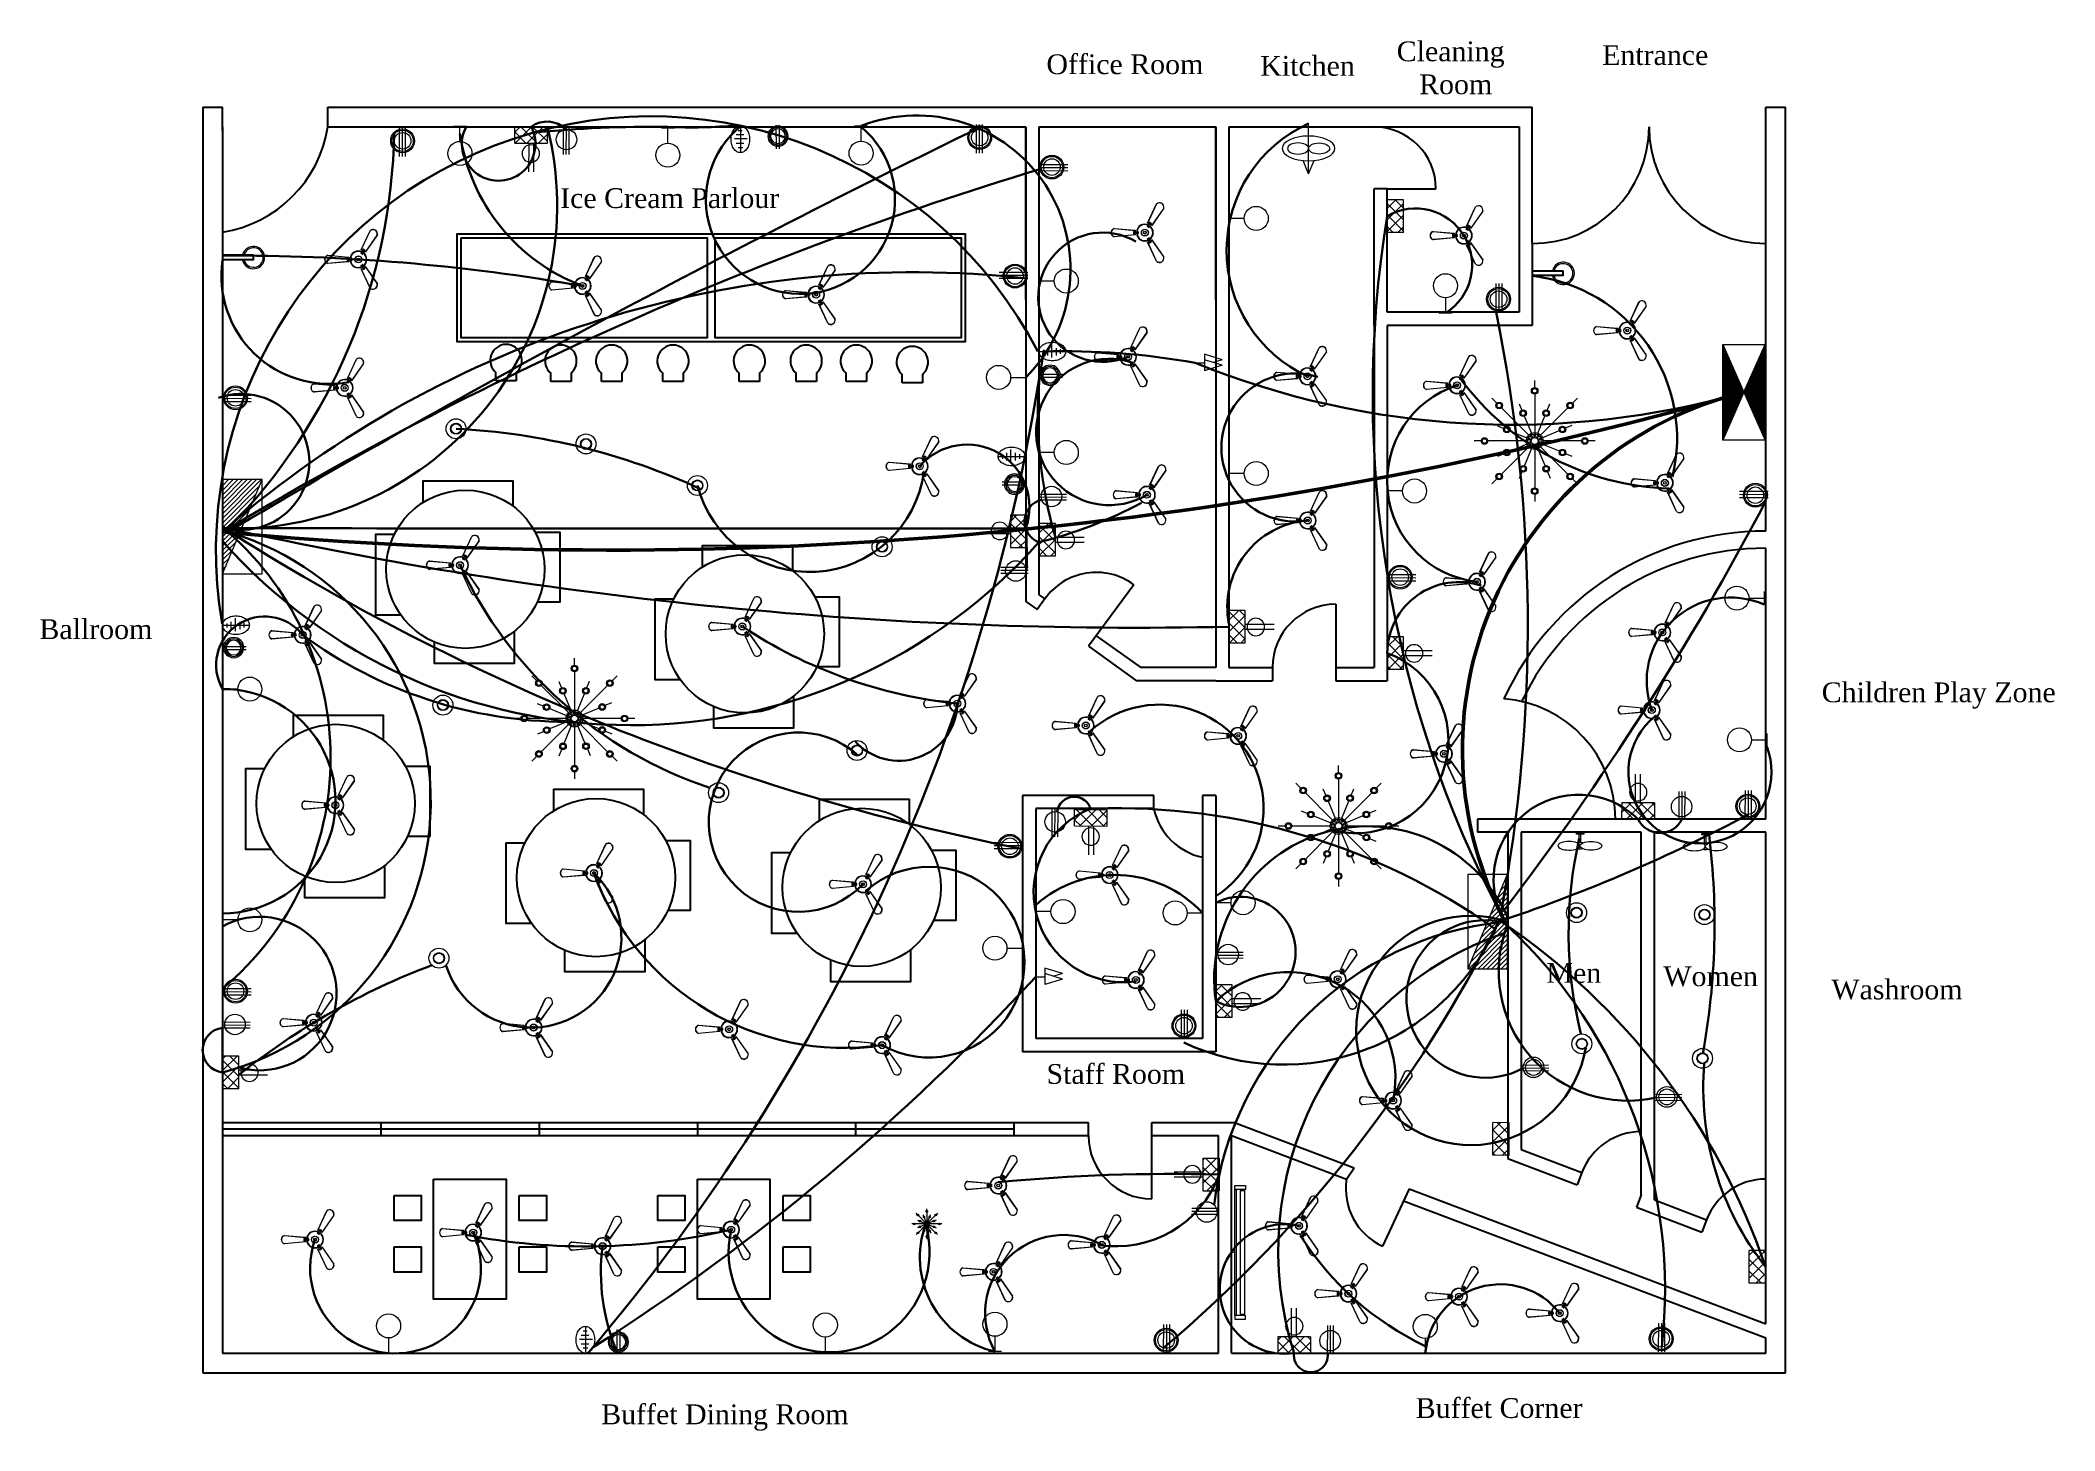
# Model space of a CAD drawing. Header units: inches. Extents: x 79868 to 81395, y -24015 to -22960.
import ezdxf

# ---------------------------------------------------------------- set-up
doc = ezdxf.new("R2010")
doc.units = ezdxf.units.IN
doc.header["$MEASUREMENT"] = 0
for name, color, linetype, lineweight in [('E-AC-Socket-15A', 52, 'Continuous', 18), ('E-CF-Ceiling-Fan', 7, 'Continuous', 18), ('E-CH Light', 104, 'Continuous', 18), ('E-CL-Ceiling-Light', 20, 'Continuous', 18), ('E-fixtur', 2, 'Continuous', 18), ('E-GL-Gate-Light', 134, 'Continuous', 18), ('E-IS-Intercome-Socket', 201, 'Continuous', 18), ('E-MDB', 1, 'Continuous', 15), ('E-PS-Socket-5A', 32, 'Continuous', 18), ('E-QB-Socket-20A', 40, 'Continuous', 18), ('E-QS-Socket-15A', 30, 'Continuous', 18), ('E-SB-Switch-Board', 5, 'Continuous', 18), ('E-Sub-Distrubtion board', 242, 'Continuous', 18), ('E-Tv-Socket', 13, 'Continuous', 18), ('E-WALL-LIGHT', 4, 'Continuous', 18), ('E-WF-Wall-Bracket-Fan', 212, 'Continuous', 18), ('E-WTL-Wall-Tube-Light', 6, 'Continuous', 18), ('LIGHTING', 7, 'Continuous', 18)]:
    doc.layers.add(name, color=color, linetype=linetype, lineweight=lineweight)
doc.styles.get("Standard").update_dxf_attribs({"font": 'times.ttf', "height": 10})

msp = doc.modelspace()

# ---------------------------------------------------------------- texts
at = {"char_height": 15, "attachment_point": 1}
for s, insert, width in [('   Cleaning     \\P      Room', (80879.21653879542, -22961.18283511374), 147.007570295602), (' Entrance', (81046.27928316331, -22964.01006678515), 147.007570295602), ('   Office Room', (80613.66089495066, -22970.9739430922), 147.007570295602), ('  Kitchen', (80781.39370843222, -22972.21674508662), 147.007570295602), ('Ice Cream Parlour', (80262, -23072.5), 256), ('Ballroom', (79867.17513433607, -23399.41743724935), 256), ('Children Play Zone\\P      ', (81218.40442325702, -23447.33029462876), 239.4183844235667), ('   Men\\P      ', (80992.73561496864, -23660.15635719912), 239.4183844235667), (' Women\\P      ', (81092.69788711297, -23662.68746900024), 239.4183844235667), ('Washroom\\P      ', (81225.7696449641, -23672.70501361338), 239.4183844235667), ('Staff Room', (80630.66955252468, -23736.77913753752), 144.5), ('   Buffet Corner\\P      ', (80893.64419710098, -23990.17297639492), 239.4183844235667), ('   Buffet Dining Room', (80276.11757033631, -23994.91916503411), 219.279853250475)]:
    msp.add_mtext(s, dxfattribs=dict(at, insert=insert, width=width))

# ---------------------------------------------------------------- blocks, each defined once
blk = doc.blocks.new('Slidingdoor')
for p, q in [((80069, -24182), (80189, -24182)), ((80069, -24182), (80069, -24192)), ((80189, -24182), (80189, -24192)), ((80069, -24192), (80189, -24192))]:
    blk.add_line(p, q)
blk = doc.blocks.new('TableChair')
for points in [[(80061.5, -23447.2456898382), (80061.5, -23431), (80129.5, -23431), (80129.5, -23450)], [(80044.64332874988, -23532.82851811889), (80044.64332874988, -23532.82851811889), (80025.5, -23532.82851811889), (80025.5, -23471.5), (80039.66924670785, -23471.5)], [(80146.47234335195, -23469.8232216213), (80165, -23469.8232216213), (80165, -23523), (80148.04356057318, -23523)], [(80130.5, -23545.23346271448), (80130.5, -23569.5), (80070, -23569.5), (80070, -23553.20643078483)]]:
    blk.add_lwpolyline(points)
blk.add_circle((80093.5, -23498), 60)
blk = doc.blocks.new('chaironly')
for p, q in [((80213.31778720403, -23218.50000000002), (80213.31778720403, -23212.21865535517)), ((80228.7296289494, -23212.1789343774), (80228.7296289494, -23218.5)), ((80228.7296289494, -23218.5), (80213.31778720403, -23218.50000000002))]:
    blk.add_line(p, q)
blk.add_arc((80221, -23203), 12, 310.100907546229, 230.1944289077326)
blk = doc.blocks.new('FAN56')
at = {"layer": 'LIGHTING'}
for p, q in [((2.286910040556904, 7.875516936403756), (9.722878331766424, 23.86980796933017)), ((2.400375237442859, 7.841678600188743), (9.819241948906893, 23.79918523156289)), ((15.70107802545317, 20.4033055894422), (5.590905257355189, 5.999625234334189)), ((15.81042091901418, 20.35516361787882), (5.676942714582765, 5.918280659492893)), ((-25.53329925077878, 3.514644351451352), (-7.963852755138305, 1.95723627691109)), ((-25.52031997436052, 3.395879642122281), (-7.991280494797138, 1.842053365854326)), ((-9.130757718496625, 0.384250961396674), (-8.82638058913426, 0.5599831789693326)), ((-8.179889565359645, 0.5857740585738611), (-8.915741314535808, 0.9709827400288304)), ((-8.423081646052651, -0.212282264010355), (-8.59881386362531, 0.09209486535200995)), ((-6.652082809419881, 0.585774058573179), (-5.882354885104178, 0.9402773566855558)), ((-6.372799851329091, -0.09585735604900947), (-6.54853206890175, 0.2085197733133555)), ((-6.022846787494473, 0.3785212770019371), (-5.718469658132108, 0.5542534945741409)), ((2.818746189105696, 6.053759730323463), (2.126873365057236, 5.564407442919901)), ((2.545472850796159, 5.55136517675669), (2.545472850796159, 5.1999007416116)), ((3.103385020187034, 5.566935242509089), (3.454849455332351, 5.566935242509089)), ((3.339232435504073, 5.02667768257038), (3.339232435504073, 4.67521324742529)), ((3.582649567074895, 7.37687919304085), (3.616974937765463, 8.206749841973306)), ((3.833336620312821, 5.467985671748465), (3.755481520045123, 4.624130086233208)), ((4.027698989620603, 7.40074381563727), (4.37916342476592, 7.40074381563727)), ((4.077119591039263, 8.195060619218566), (4.077119591039263, 7.843596184073476)), ((4.59723999828293, 6.791105134465852), (5.298766376769436, 7.235767101943793)), ((4.898149953246957, 7.71534265932064), (4.898149953246957, 7.363878224175323)), ((-7.96385275513876, -1.957236276910635), (-25.53329925077924, -3.514644351450215)), ((-7.991280494797593, -1.842053365853872), (-25.52031997435824, -3.395879642122509)), ((-9.135690477316075, -0.566641169502418), (-8.83131334795371, -0.3909089519302142)), ((-8.179889565359645, -0.5857740585763622), (-8.915741314535353, -0.9709827400304221)), ((-6.652082809419881, -0.5857740585759075), (-5.882354885104178, -0.9402773566882843)), ((-6.08035969415414, -0.571238434945144), (-5.77598256479132, -0.3955062173729402)), ((2.818746189106605, -6.053759730322554), (2.126873365059055, -5.564407442918991)), ((9.72287833176415, -23.86980796933062), (2.286910040555085, -7.875516936404665)), ((2.68361435198949, -5.405198959572772), (2.379237222627125, -5.229466742000341)), ((9.819241948906893, -23.79918523156516), (2.40037523744104, -7.84167860018897)), ((3.269414831141603, -5.471077886460762), (3.093682613568944, -5.775455015823127)), ((3.534886843357071, -4.980126741812001), (3.230509713994707, -4.804394524239569)), ((3.582649567076714, -7.376879193040168), (3.616974937765917, -8.206749841973306)), ((3.833336620314185, -5.467985671747783), (3.755481520046942, -4.624130086231844)), ((4.232607765249668, -8.099593620717997), (3.928230635886848, -7.923861403145338)), ((4.395382656431593, -7.188461551627142), (4.219650438858935, -7.492838680989507)), ((4.597239998284749, -6.79110513446517), (5.29876637676989, -7.235767101943338)), ((5.058570886277266, -7.628419449716603), (4.754193756913992, -7.452687232144172)), ((5.590905257354734, -5.999625234335326), (15.7010780254509, -20.40330558944106)), ((5.676942714581855, -5.918280659493803), (15.81042091901281, -20.35516361787995))]:
    blk.add_line(p, q, dxfattribs=at)
for centre, radius in [((-8.978569153815897, 0.4721170701834581), 0.1757322175726226), ((-8.510947754839435, -0.06009369932917252), 0.1757322175726226), ((-6.46066596011633, 0.05633120863285512), 0.1757322175726226), ((-5.870658222813745, 0.4663873857884937), 0.1757322175726226), ((0, 0), 2.913441179177215), ((0, 0), 2.796286367462133), ((0, 0), 1.156074395005776), ((0, 0), 1.038919583290694), ((2.545472850796159, 5.375632959184259), 0.1757322175726226), ((3.279117237759692, 5.566935242509089), 0.1757322175726226), ((3.339232435504073, 4.850945464997722), 0.1757322175726226), ((4.077119591039263, 8.019328401646135), 0.1757322175726226), ((4.203431207193262, 7.40074381563727), 0.1757322175726226), ((4.898149953246957, 7.539610441747982), 0.1757322175726226), ((-8.983501912635802, -0.4787750607160888), 0.1757322175726226), ((-5.928171129473412, -0.4833723261588148), 0.1757322175726226), ((2.531425787309217, -5.317332850787352), 0.1757322175726226), ((3.181548722355728, -5.623266451142399), 0.1757322175726226), ((3.382698278676344, -4.892260633026126), 0.1757322175726226), ((4.080419200568485, -8.011727511932122), 0.1757322175726226), ((4.307516547645719, -7.34065011630878), 0.1757322175726226), ((4.906382321596084, -7.540553340930956), 0.1757322175726226)]:
    blk.add_circle(centre, radius, dxfattribs=at)
for centre, radius, start, end in [((12.21743013302284, 21.16120972831641), 3.68229454557542, 347.3556972874167, 132.6443027125783), ((12.21743013307105, 21.16120972840031), 3.565139733860432, 347.7259704662304, 132.2740295338121), ((-24.43486026604342, 4.547473508864641e-13), 3.682294545575131, 107.3556972874202, 252.6443027125725), ((-24.43486026614028, 2.273736754432321e-13), 3.56513973386013, 107.7259704662307, 252.274029533807), ((-4.547473508864641e-13, -2.273736754432321e-13), 9.372384937206617, 175.5055034689353, 184.4944965310772), ((-9.051577229905433, 0.7114997617416066), 0.2928870292877043, 62.36853593211242, 175.5055034689698), ((-4.547473508864641e-13, -2.273736754432321e-13), 8.2008368200558, 166.1923573198762, 175.9039562418567), ((-7.41598618738999, 2.994488252593555), 2.526945278264775, 252.4040150250503, 287.5959849749356), ((0, 0), 7.029288702904982, 64.03396698490842, 175.9199886475078), ((0, 0), 6.677824267759679, 65.03241349550466, 174.9675865045085), ((-5.759833547863309, 0.6742485352299354), 0.2928870292877043, 353.3233184986162, 114.7287472918888), ((-4.547473508864641e-13, -2.273736754432321e-13), 5.506276150608861, 173.3233184986464, 186.676681501364), ((2.296000413957245, 5.325286441634717), 0.2928870292877043, 125.2712527081929, 246.6766815014033), ((0, 0), 5.506276150608861, 53.32331849864637, 66.67668150136403), ((0, 0), 8.2008368200558, 64.09604375815742, 73.8076426801169), ((1.246658556624425, 7.843484589937134), 2.382136561433578, 311.2959510530642, 348.7040489469505), ((3.463833133905155, 4.651037906404554), 0.2928870292877043, 233.3233184986163, 354.7287472918887), ((3.909611746496466, 8.194645706286565), 0.2928870292877043, 64.49449653110493, 177.6314640679801), ((6.301295991775078, 4.925188306097198), 2.526945278264775, 132.4040150250503, 167.5959849749355), ((0, 0), 6.677824267759679, 305.0324134955004, 54.9675865045111), ((0, 0), 7.029288702904982, 304.0339669849027, 55.91998864751029), ((0, 0), 9.372384937206617, 55.50550346893525, 64.49449653107712), ((0, 0), 8.2008368200558, 46.19235731987623, 55.90395624185671), ((5.141965483407603, 7.483145944543821), 0.2928870292877043, 302.3685359321124, 55.50550346896984), ((-9.051577229905888, -0.7114997617436529), 0.2928870292877043, 184.4944965311049, 297.6314640679801), ((-7.41598618738999, -2.842104315086544), 2.382136561433578, 71.29595105306419, 108.7040489469505), ((-4.547473508864641e-13, -2.273736754432321e-13), 8.2008368200558, 184.0960437581574, 193.8076426801169), ((0, 0), 7.029288702904982, 184.0339669849117, 295.9199886475069), ((0, 0), 6.677824267759679, 185.0324134955085, 294.9675865045061), ((-5.759833547863764, -0.6742485352310723), 0.2928870292877043, 245.2712527081929, 6.676681501403333), ((2.296000413957699, -5.325286441635171), 0.2928870292877043, 113.3233184986162, 234.7287472918888), ((-4.547473508864641e-13, -6.821210263296962e-13), 5.506276150608861, 293.3233184986464, 306.676681501364), ((-4.547473508864641e-13, -6.821210263296962e-13), 8.2008368200558, 286.1923573198762, 295.9039562418567), ((1.114690195614912, -7.919676558691435), 2.526945278264775, 12.40401502505025, 47.59598497493553), ((3.463833133906064, -4.651037906404781), 0.2928870292877043, 5.271252708192963, 126.6766815014034), ((3.909611746497376, -8.194645706286337), 0.2928870292877043, 182.3685359321123, 295.5055034689698), ((6.169327630764656, -5.001380274851272), 2.382136561433578, 191.2959510530642, 228.7040489469506), ((-4.547473508864641e-13, -6.821210263296962e-13), 9.372384937206617, 295.5055034689352, 304.4944965310771), ((-4.547473508864641e-13, -6.821210263296962e-13), 8.2008368200558, 304.0960437581574, 313.8076426801169), ((5.141965483409422, -7.483145944543821), 0.2928870292877043, 304.494496531105, 57.63146406798008), ((12.21743013302103, -21.16120972831709), 3.68229454557518, 227.3556972874152, 12.64430271257494), ((12.21743013306923, -21.16120972840122), 3.565139733860116, 227.7259704662254, 12.2740295338069)]:
    blk.add_arc(centre, radius, start, end, dxfattribs=at)
blk = doc.blocks.new('WALL-LIGHT')
for p, q in [((-0.06185455624995484, 0.2594251691934915), (0.06185455625001168, 0.2594251691934915)), ((0, 0.1143000000000001), (0, 0.2594251691934915))]:
    blk.add_line(p, q)
blk.add_circle((0, 0), 0.1143)
blk = doc.blocks.new('*X9')
at = {"color": 0}
for p, q in [((10768.9905911793, 16968.54929523236), (10779.18445247256, 16978.74315652561)), ((10770.75835813227, 16968.54929523236), (10782.22349351904, 16980.01443061913)), ((10772.52612508523, 16968.54929523236), (10785.26253456552, 16981.28570471264)), ((10774.2938920382, 16968.54929523236), (10788.301575612, 16982.55697880615)), ((10776.06165899117, 16968.54929523236), (10790.67375511737, 16983.16139135856)), ((10777.82942594413, 16968.54929523236), (10790.67375511737, 16981.39362440559)), ((10779.5971928971, 16968.54929523236), (10790.67375511737, 16979.62585745263)), ((10758.3839894615, 16968.54929523236), (10760.95020619367, 16971.11551196453)), ((10760.15175641447, 16968.54929523236), (10763.98924724015, 16972.38678605804)), ((10761.91952336744, 16968.54929523236), (10767.02828828663, 16973.65806015156)), ((10763.6872903204, 16968.54929523236), (10770.06732933311, 16974.92933424507)), ((10765.45505727337, 16968.54929523236), (10773.1063703796, 16976.20060833858)), ((10767.22282422634, 16968.54929523236), (10776.14541142608, 16977.4718824321)), ((10781.36495985007, 16968.54929523236), (10790.67375511737, 16977.85809049966)), ((10783.13272680303, 16968.54929523236), (10790.67375511737, 16976.09032354669)), ((10784.900493756, 16968.54929523236), (10790.67375511737, 16974.32255659372)), ((10786.66826070897, 16968.54929523236), (10790.67375511737, 16972.55478964076)), ((10788.43602766193, 16968.54929523236), (10790.67375511737, 16970.78702268779)), ((10754.84845555557, 16968.54929523236), (10754.87212410071, 16968.5729637775)), ((10756.61622250854, 16968.54929523236), (10757.91116514719, 16969.84423787101)), ((10790.2037946149, 16968.54929523236), (10790.67375511737, 16969.01925573483))]:
    blk.add_line(p, q, dxfattribs=at)
blk = doc.blocks.new('SDB')
for p, q in [((-1.818989403545856e-12, -7.500000000003638), (17.92910589847634, 0)), ((-1.818989403545856e-12, -7.500000000003638), (0, 0)), ((0, 0), (17.92910589847634, 0)), ((17.92910589847634, 0), (17.92910589847634, -7.500000000003638)), ((-1.818989403545856e-12, -7.500000000003638), (17.92910589847634, -7.500000000003638))]:
    blk.add_line(p, q)
at = {"xscale": 0.5, "yscale": 0.5, "zscale": 0.5}
blk.add_blockref('*X9', (-5377.407771660207, -8491.774647616183), dxfattribs=at)
blk = doc.blocks.new('P')
h = blk.add_hatch()
h.set_pattern_fill('ANSI31', color=256, style=0)
h.set_pattern_definition([(45, (5262.177754858856, 6617.845063998232), (-0.08838834764831843, 0.08838834764831845), [])])
h.paths.add_polyline_path([(-3.050318912498369, -22.92982337579178), (9.678208766201351, -17.32709363422964), (-15.77884659119445, -17.32709363422964)])
h = blk.add_hatch()
h.set_pattern_fill('ANSI31', color=256, style=0)
h.set_pattern_definition([(315, (5262.177754858856, -6663.704710749816), (-0.08838834764831843, -0.08838834764831845), [])])
h.paths.add_polyline_path([(-3.050318912498369, -22.92982337579178), (9.678208766201351, -28.53255311735393), (-15.77884659119445, -28.53255311735393)])
for p, q in [((-3.050318912498369, -22.92982337579178), (-15.77884659119445, -17.32709363422964)), ((-15.77884659119445, -17.32709363422964), (9.678208766201351, -17.32709363422964)), ((-15.77884659119445, -28.53255311735393), (-15.77884659119445, -17.32709363422964)), ((-3.050318912498369, -22.92982337579178), (9.678208766201351, -17.32709363422964)), ((9.678208766201351, -17.32709363422964), (9.678208766201351, -28.53255311735393)), ((-15.77884659119445, -28.53255311735393), (-3.050318912498369, -22.92982337579178)), ((-3.050318912498369, -22.92982337579178), (9.678208766201351, -28.53255311735393)), ((9.678208766201351, -28.53255311735393), (-15.77884659119445, -28.53255311735393))]:
    blk.add_line(p, q)
blk = doc.blocks.new('CH')
at = {"layer": 'E-fixtur', "color": 118}
for p, q in [((-0.1537670566411009, 0.1537670566408167), (-0.1771972657690668, 0.1771972657689957)), ((0, 0.2174594569477506), (0, 0.2505947764663574)), ((0, 0.1986648487127241), (0, 0.0348048300645587)), ((0.1771972657689957, 0.1771972657689957), (0.1537670566410299, 0.1537670566408167)), ((-0.02461073135734182, 0.02461073135677339), (-0.1404772617088668, 0.1404772617081562)), ((-0.06494399756867608, 0.1539210782723899), (-0.05212563122327651, 0.1235407992113835)), ((-0.04506737441872133, 0.1068123171521052), (-0.01353016586840283, 0.03206728562588523)), ((0.01310772308386277, 0.03224226715630607), (0.0434333122932884, 0.1068368968024913)), ((0.1404772617080141, 0.1404772617081562), (0.02461073135727077, 0.02461073135677339)), ((0.0504981495645751, 0.1242149241872426), (0.06291629713629732, 0.154760979291666)), ((-0.2174594569481059, 0), (-0.2505947764661443, 0)), ((-0.03480483006477186, 0), (-0.1986648487134346, 0)), ((-0.154760979291737, 0.06291629713629732), (-0.1242149241874557, 0.05049814956407772)), ((-0.1068368968027755, 0.04343331229321734), (-0.03224226715659029, 0.01310772308386277)), ((0.1075473702138652, 0.04537751572456727), (0.03206728562567207, 0.01353016586833178)), ((0.1986648487133635, 0), (0.03480483006470081, 0)), ((0.153921078272603, 0.06494399756761027), (0.1235407992114546, 0.05212563122356073)), ((0.2505947764660732, 0), (0.2174594569480348, 0)), ((-0.1233370802663103, -0.05203967598717441), (-0.1539210782730294, -0.0649439975681787)), ((-0.02461073135734182, -0.02461073135691549), (-0.1404772617088668, -0.1404772617084404)), ((-0.03206728562574312, -0.0135301658687581), (-0.1060207576437477, -0.04473339131848775)), ((-0.04343664786361501, -0.1068451016112704), (-0.01310772308386277, -0.03224226715644818)), ((0, -0.03480483006498503), (0, -0.1986648487128662)), ((0.01353016586833178, -0.03206728562588523), (0.04507198010408331, -0.1068232328978524)), ((0.1404772617080141, -0.1404772617084404), (0.02461073135727077, -0.02461073135691549)), ((0.03224226715651923, -0.01310772308428909), (0.1079300247505444, -0.04387771089497505)), ((0.1242149241868873, -0.05049814956407772), (0.154760979291666, -0.06291629713643943)), ((-0.1537670566411009, -0.153767056641243), (-0.1771972657690668, -0.1771972657695642)), ((-0.06291629713636837, -0.1547609792919502), (-0.05050061098920366, -0.1242209787791637)), ((0.05212563122320546, -0.1235407992118098), (0.06494399756775238, -0.1539210782726741)), ((0.1771972657689957, -0.1771972657695642), (0.1537670566410299, -0.153767056641243)), ((0, -0.2174594569477506), (0, -0.2505947764663574))]:
    blk.add_line(p, q, dxfattribs=at)
at = {"layer": 'E-fixtur', "color": 1}
for centre, radius in [((0, 0.2080621528305926), 0.01376292911806172), ((0, 0.2080621528305926), 0.009397304117482025), ((-0.1471221591742022, 0.1471221591746996), 0.01376292911806172), ((-0.1471221591742022, 0.1471221591746996), 0.009397304117482025), ((-0.04794818638870879, 0.1151230632132183), 0.01376292911805603), ((-0.04794818638870879, 0.1151230632132183), 0.009397304117476326), ((0.04749981092743383, 0.1153087864105373), 0.01376292911805603), ((0.04749981092743383, 0.1153087864105373), 0.009397304117476326), ((0.1471221591741312, 0.1471221591746996), 0.01376292911806172), ((0.1471221591741312, 0.1471221591746996), 0.009397304117482025), ((-0.2080621528302373, 0), 0.01376292911806172), ((-0.2080621528302373, 0), 0.009397304117482025), ((-0.1153087864104663, 0.04749981092771804), 0.01376292911805603), ((-0.1153087864104663, 0.04749981092771804), 0.009397304117476326), ((0, 0), 0.03480483006474824), ((0, 0), 0.03480483006474824), ((0, 0), 0.02923605725438851), ((0, 0), 0.01392193202589929), ((0.1151230632135736, 0.04794818638899301), 0.01376292911805603), ((0.1151230632135736, 0.04794818638899301), 0.009397304117476326), ((0.2080621528301663, 0), 0.01376292911806172), ((0.2080621528301663, 0), 0.009397304117482025), ((-0.1151230632135736, -0.04794818638913512), 0.01376292911805603), ((-0.1151230632135736, -0.04794818638913512), 0.009397304117476326), ((0.1153087864103952, -0.04749981092800226), 0.01376292911805603), ((0.1153087864103952, -0.04749981092800226), 0.009397304117476326), ((-0.1471221591742022, -0.1471221591745575), 0.01376292911806172), ((-0.1471221591742022, -0.1471221591745575), 0.009397304117482025), ((-0.04749981092750488, -0.1153087864105373), 0.01376292911805603), ((-0.04749981092750488, -0.1153087864105373), 0.009397304117476326), ((0.04794818638863774, -0.1151230632136446), 0.01376292911805603), ((0.04794818638863774, -0.1151230632136446), 0.009397304117476326), ((0.1471221591741312, -0.1471221591745575), 0.01376292911806172), ((0.1471221591741312, -0.1471221591745575), 0.009397304117482025), ((0, -0.2080621528305926), 0.01376292911806172), ((0, -0.2080621528305926), 0.009397304117482025)]:
    blk.add_circle(centre, radius, dxfattribs=at)
at = {"layer": 'E-fixtur', "color": 5}
for centre, radius, start, end in [((-0.0239622551170271, 0.008113398435511954), 0.003951721185746384, 166.5219312739056, 239.9760771269371), ((-0.024154807559853, 0.007520782952639138), 0.003951721185600662, 84.02392287782268, 157.4780687310109), ((-0.02423747671237209, 0.007109764310229139), 0.002956846950752719, 234.8558115878039, 279.1614353479509), ((-0.02241635432234546, -0.007140539716203875), 0.01141135255984856, 70.10517663083417, 96.79592174268944), ((-0.02378754517010861, 0.008494511210841438), 0.002956846950882777, 44.83856465965959, 89.14418842000009), ((-0.01393810765883075, 0.01895282045992985), 0.01141135256084509, 227.2040782506169, 253.8948233622477), ((-0.01461693566703559, 0.02064853738588113), 0.003951721185751491, 130.5219312680836, 203.9760771210148), ((-0.0163685952043835, 0.007525313149869817), 0.004491516298396506, 241.1893284485536, 314.1417121373354), ((-0.01542951595226327, 0.01999835151764273), 0.00295684695109999, 198.855811586947, 243.1614353469046), ((-0.01512104450675622, 0.0202822808755343), 0.003951721185450307, 48.02392287452982, 121.4780687277692), ((-0.01766573978279951, 0.003533112634954705), 0.004491516298242516, 9.858287865220472, 82.81067155419103), ((-0.0223323155373123, 0.00739918449966126), 0.01141135256133573, 34.10517663670663, 60.79592174845014), ((-0.008819203605980874, 0.01570932508755618), 0.004491516297673706, 205.1893284459174, 278.1417121343615), ((-0.01425157988222736, 0.02085417216761698), 0.002956846950945679, 8.838564656764492, 53.14418841723065), ((-0.0001359776102560772, 0.02352576797136408), 0.0114113525608005, 191.2040782583175, 217.8948233700187), ((-0.01221517220095336, 0.0132420094804786), 0.004491516298100463, 333.8582878569728, 46.81067154583752), ((-0.0007280045284829839, 0.02524824816376281), 0.002956846950608556, 162.8558115868255, 207.1614353472876), ((0.0003115563968236756, 0.02529663687255379), 0.003951721185914264, 94.52193126978956, 167.9760771228782), ((-0.01371809126453627, 0.0191126717263046), 0.01141135256078896, 358.1051766413452, 24.79592175302374), ((0.002098824016698586, 0.01789290878249972), 0.004491516298072674, 169.1893284435146, 242.1417121319922), ((-0.0003115563970368385, 0.02529663687283801), 0.003951721185752195, 12.02392287503734, 85.47806872750529), ((-0.00209882401676964, 0.01789290878249972), 0.004491516298061139, 297.8582878680078, 10.81067155648539), ((0.01371809126446522, 0.0191126717263046), 0.01141135256078779, 155.2040782469763, 181.8948233586548), ((0.0007280045282698211, 0.02524824816333648), 0.002956846950551473, 332.8385646598788, 17.14418842068055), ((0.01221517220088231, 0.0132420094804786), 0.004491516298091671, 133.1893284541625, 206.1417121430272), ((0.00881920360590982, 0.01570932508755618), 0.004491516297652643, 261.8582878656385, 334.8106715540826), ((0.0001359776099008059, 0.0235257679700851), 0.0114113525602202, 322.1051766361111, 348.795921747692), ((0.01425157988151682, 0.02085417216761698), 0.002956846950941077, 126.8558115827693, 171.1614353432355), ((0.01512104450590357, 0.02028228087567641), 0.003951721185308754, 58.52193127212266, 131.9760771254702), ((0.02233231553709913, 0.007399184500229694), 0.01141135256090735, 119.2040782538383, 145.894823365497), ((0.01766573978272845, 0.003533112634954705), 0.004491516298235051, 97.18932844580895, 170.1417121347795), ((0.01636859520431244, 0.007525313149869817), 0.004491516298360303, 225.8582878626646, 298.8106715514464), ((0.01542951595176589, 0.0199983515170743), 0.002956846950642749, 296.838564661007, 341.1441884219735), ((0.01393810765861758, 0.01895282045921931), 0.01141135256018086, 286.1051766393726, 312.7959217511044), ((0.01461693566625399, 0.02064853738573902), 0.003951721185739777, 336.0239228797916, 49.47806873309938), ((0.0224163543222744, -0.007140539716203875), 0.01141135255986128, 83.20407825731056, 109.8948233691658), ((0.02378754516968229, 0.00849451121069933), 0.002956846950947208, 90.85581157884357, 135.1614353392557), ((0.02415480755963983, 0.007520782952497029), 0.003951721185794571, 22.52193127037021, 95.97607712360836), ((0.02423747671230103, 0.007109764310229139), 0.002956846950727585, 260.8385646520491, 305.1441884121961), ((0.02396225511695604, 0.008113398435511954), 0.003951721185722685, 300.02392287306, 13.47806872609437), ((-0.02396225511709815, -0.008113398436080388), 0.003951721185668785, 120.0239228725989, 193.478068725819), ((-0.02415480755992405, -0.007520782953065464), 0.003951721185547995, 202.5219312703702, 275.9760771230967), ((-0.02423747671208787, -0.007109764310655464), 0.002956846950776329, 80.83856465672993, 125.1441884171752), ((-0.02241635432156386, 0.007140539715635441), 0.01141135255976871, 263.2040782534299, 289.8948233653527), ((-0.02378754517032178, -0.008494511210983546), 0.002956846950951521, 270.8558115843581, 315.1614353450589), ((-0.01393810765961234, -0.01895282046021407), 0.01141135256046654, 106.1051766341383, 132.7959217458405), ((-0.01461693566703559, -0.02064853738616534), 0.003951721185763245, 156.0239228789851, 229.4780687319164), ((-0.01636859520409928, -0.007525313150296142), 0.004491516298304253, 45.85828786701506, 118.8106715559184), ((-0.01542951595226327, -0.01999835151792695), 0.002956846951079845, 116.8385646530954, 161.144188413053), ((-0.01512104450675622, -0.02028228087581851), 0.003951721185437418, 238.5219312722308, 311.9760771254702), ((-0.01766573978294161, -0.003533112635238922), 0.004491516298371332, 277.1893284477499, 350.1417121365911), ((-0.0223323155373123, -0.007399184499945477), 0.01141135256134301, 299.2040782515499, 325.8948233632934), ((-0.008819203605980874, -0.0157093250878404), 0.004491516297652643, 81.85828786563856, 154.8106715543634), ((-0.01425157988244052, -0.02085417216775909), 0.002956846951148954, 306.8558115853333, 351.1614353460832), ((-0.0001359776107534572, -0.02352576797164829), 0.01141135256038744, 142.1051766287005, 168.7959217406267), ((-0.01221517220095336, -0.01324200948076282), 0.004491516298112725, 313.1893284539781, 26.14171214302722), ((-0.0007280045280566583, -0.02524824816390492), 0.002956846951045672, 152.8385646532834, 197.1441884142311), ((0.0003115563968236756, -0.02529663687312222), 0.003951721185895244, 192.0239228766224, 265.4780687302105), ((-0.01371809126503365, -0.0191126717263046), 0.01141135256125242, 335.2040782473143, 1.894823359169635), ((0.002098824016414369, -0.01789290878264183), 0.004491516297773025, 117.858287865825, 190.8106715546485), ((-0.002098824016485423, -0.01789290878264183), 0.004491516297751122, 349.1893284453515, 62.1417121341746), ((-0.0003115563970368385, -0.02529663687326433), 0.003951721185755204, 274.5219312724947, 347.9760771254955), ((0.0137180912649626, -0.0191126717263046), 0.01141135256125683, 178.1051766408304, 204.7959217526857), ((0.0007280045279145497, -0.0252482481636207), 0.002956846950982521, 342.8558115785091, 27.16143533954831), ((0.01221517220088231, -0.01324200948076282), 0.004491516298100463, 153.8582878569728, 226.8106715460218), ((0.00881920360590982, -0.0157093250878404), 0.004491516297661416, 25.18932844563657, 98.14171213436146), ((0.0001359776103981858, -0.02352576797036932), 0.01141135255979469, 11.20407825336372, 37.89482336488683), ((0.01425157988180104, -0.02085417216775909), 0.0029568469511562, 188.8385646539167, 233.1441884146667), ((0.01512104450590357, -0.02028228087596062), 0.003951721185287185, 228.0239228745295, 301.4780687278774), ((0.02233231553709913, -0.007399184500513911), 0.01141135256089094, 214.105176634503, 240.7959217461613), ((0.01636859520402822, -0.007525313150296142), 0.004491516298358552, 61.18932844408155, 134.141712132985), ((0.01766573978294161, -0.003533112635238922), 0.004491516298393439, 189.8582878634089, 262.8106715522501), ((0.01542951595176589, -0.01999835151735851), 0.002956846950640072, 18.8558115780265, 63.16143533899268), ((0.01393810765947023, -0.01895282045950353), 0.0114113525597928, 47.20407825261481, 73.89482336424138), ((0.01461693566625399, -0.02064853738616534), 0.003951721185757867, 310.5219312669006, 23.97607712020845), ((0.02241635432156386, 0.007140539715635441), 0.01141135255976536, 250.1051766346473, 276.79592174657), ((0.02378754516989545, -0.008494511210841438), 0.002956846951026226, 224.8385646560321, 269.1441884166679), ((0.02415480755971089, -0.007520782952781246), 0.003951721185733579, 264.0239228755013, 337.4780687282476), ((0.02423747671201681, -0.007109764310655464), 0.002956846950791247, 54.85581158282483, 99.16143534327007), ((0.0239622551170271, -0.008113398436080388), 0.003951721185683491, 346.521931274181, 59.9760771274011)]:
    blk.add_arc(centre, radius, start, end, dxfattribs=at)
blk = doc.blocks.new('A$C28630CE7')
at = {"ltscale": 2}
for p, q in [((8.084907108241168e-07, 1.327746663975859), (8.084907108241168e-07, 5.195781936746243)), ((8.084907108241168e-07, 5.195781936746243), (1.336770745276624, 5.195781936746243)), ((1.336770745276624, 1.327746663975859), (8.084907108241168e-07, 1.327746663975859)), ((1.336770745276624, 5.195781936746243), (1.336770745276624, 1.327746663975859)), ((1.731536526875232, 4.595097482642359), (1.336770745276567, 4.595097482642132)), ((1.731536526875232, 3.611565656855873), (1.336770745276567, 3.611565656855873)), ((1.336770745276624, 1.327746663975859), (1.336770745276624, 1.795295141381075)), ((1.336770745276624, 1.795295141381075), (46.6632308717048, 1.795295141381075)), ((46.6632308717048, 1.327746663975859), (1.336770745276624, 1.327746663975859)), ((1.731536526875232, 3.402955531401631), (1.731536526875175, 4.813458373545473)), ((1.731536526875175, 4.813458373545473), (46.2684650901063, 4.8134583735457)), ((46.26846509010619, 3.402955531401403), (1.731536526875232, 3.402955531401631)), ((46.26846509010619, 3.402955531401631), (46.26846509010625, 4.813458373545473)), ((46.26846509010619, 4.595097482642359), (46.66323087170485, 4.595097482642132)), ((46.26846509010619, 3.611565656855873), (46.66323087170485, 3.611565656855873)), ((48.00000080849071, 5.195781936746243), (46.6632308717048, 5.195781936746243)), ((46.6632308717048, 5.195781936746243), (46.6632308717048, 1.327746663975859)), ((46.6632308717048, 1.795295141381075), (46.6632308717048, 1.327746663975859)), ((46.6632308717048, 1.327746663975859), (48.00000080849071, 1.327746663975859)), ((48.00000080849071, 1.327746663975859), (48.00000080849071, 5.195781936746243))]:
    blk.add_line(p, q, dxfattribs=at)
blk.add_line((24.00000080849071, 1.327746663975859), (24.00000080849071, 0))
blk = doc.blocks.new('A$C44EE3311')
for p, q in [((19.79009480017703, 93.97967676029657), (439.2844607918378, 513.1950981012487)), ((64.46316663919424, 49.27687959681498), (483.9575326309277, 468.4923009376216)), ((109.1362384782115, 4.574082433216972), (528.630604469945, 423.7895037741691))]:
    blk.add_line(p, q)
for radius in [246.1940028951607, 221.1940028951607, 171.1940028951607]:
    blk.add_circle((246.1940094207093, 246.1939587899833), radius)
blk = doc.blocks.new('E-TV')
at = {"layer": 'E-Tv-Socket'}
for p, q in [((-26.47281329275029, 12.96683734412454), (-0.7831745761877755, 12.96683734412454)), ((-22.00136981131709, 15.19860923167016), (-22.00136981131709, 11.29300398670421)), ((-18.09379115760839, 16.87243370556916), (-18.09379115760839, 9.619179512807932)), ((-14.18622467082241, 18.5462670629895), (-14.18622467082241, 6.271521681489503)), ((-9.720427447683505, 16.87243370556916), (-9.720427447683505, 9.619179512807932)), ((-5.812848793974808, 15.19860923167016), (-5.812848793974808, 10.73506545658074))]:
    blk.add_line(p, q, dxfattribs=at)
for centre, radius, start, end in [((-14.97200844540657, 8.1444241876452), 13.55989575289461, 106.0598625288453, 124.7991143163904), ((-13.62799393446949, 3.475703956584766), 18.41822093772088, 90, 106.0598625288453), ((-13.62799393446949, 3.475703956579309), 18.41822093772773, 73.94013747115473, 90), ((-12.28397942353149, 8.144424187640652), 13.55989575289951, 55.20088568360957, 73.94013747115473), ((-20.15920284112508, 12.96683734412454), 6.313610451622899, 149.2052747708069, 179.9999999999739), ((-20.15920284113054, 12.96683734412454), 6.313610451622389, 180, 210.7947252291931), ((-17.02556850785186, 11.0992073568641), 9.961583300207346, 124.7991143163904, 149.2052747708069), ((-17.02556850785186, 14.83446733138499), 9.961583300206547, 210.7947252291931, 235.2008856836095), ((-14.97200844541203, 17.7892505006057), 13.55989575289192, 235.2008856836095, 253.9401374711547), ((-13.62799393446949, 22.45797073166432), 18.41822093772014, 253.9401374711547, 270), ((-13.62799393446949, 22.45797073166432), 18.41822093772014, 270, 286.0598625288453), ((-12.28397942352149, 17.7892505006057), 13.5598957528919, 286.0598625288453, 304.7991143163904), ((-10.23041936108621, 11.09920735686683), 9.96158330020583, 30.79472522919312, 55.20088568360957), ((-10.23041936108621, 14.83446733138317), 9.961583300206215, 304.7991143163904, 329.2052747708069), ((-7.096785027807528, 12.96683734412454), 6.313610451622389, 0, 30.79472522919312), ((-7.096785027807528, 12.96683734412454), 6.313610451620915, 329.2052747708069, 0)]:
    blk.add_arc(centre, radius, start, end, dxfattribs=at)
blk = doc.blocks.new('A$C46D62743')
for p, q in [((16.89412203727989, 65.23120867850957), (315.8035046612786, 367.72402363742)), ((57.41032186493976, 25.19497747608693), (356.3197044889239, 327.6877924351138))]:
    blk.add_line(p, q)
for radius in [182.5455861076643, 157.5455861076643, 132.5455861076643]:
    blk.add_circle((182.545520191954, 182.545573185489), radius)
blk = doc.blocks.new('A$C35A322F8')
for p, q in [((-6.749422755092382e-05, 212.5606740958465), (223.4058247817593, 212.5606740958465)), ((660.0542267228593, 271.0463938205503), (223.4058247817593, 406.5695926931512)), ((223.4058247817593, -3.92465153709054e-06), (223.4058247817593, 406.5695926931512)), ((660.0542267228593, 271.0463938205503), (223.4058247817447, 135.5231949479203)), ((660.0542267228593, 135.5231949479494), (223.4058247817593, -3.92465153709054e-06)), ((660.0542267228593, 135.5231949479494), (441.730025752302, 203.2847943842353))]:
    blk.add_line(p, q)
blk = doc.blocks.new('CL- Celling Light')
at = {"layer": 'E-CL-Ceiling-Light'}
for major_axis, ratio, start_param, end_param in [((4.477717037261159, 4.477717037261157), 0.9999999999998082, 5.497787143782042, 11.78097245096163), ((2.483760678637262, 2.483760678637262), 0.9999999999998888, 5.497787143782082, 11.78097245096167), ((2.238858518630952, 2.238858518630952), 0.9999999999997626, 5.49778714378202, 11.78097245096161)]:
    blk.add_ellipse((0, 0), major_axis=major_axis, ratio=ratio, start_param=start_param, end_param=end_param, dxfattribs=at)
blk = doc.blocks.new('SW')
h = blk.add_hatch()
h.set_pattern_fill('ANSI37', color=256, scale=24, style=0)
h.set_pattern_definition([(45, (-59.52379160010969, -1151.028434478607), (-2.121320343559642, 2.121320343559643), []), (135, (-59.52379160010969, -1151.028434478607), (-2.121320343559643, -2.121320343559642), [])])
h.paths.add_polyline_path([(-24, -15.5168243737171), (-12, -15.5168243737171), (-12, -21.5168243737171), (-24, -21.5168243737171)])
for p, q in [((-24, -15.5168243737171), (-12, -15.5168243737171)), ((-24, -15.5168243737171), (-24, -21.5168243737171)), ((-24, -21.5168243737171), (-12, -21.5168243737171)), ((-12, -15.5168243737171), (-12, -21.5168243737171))]:
    blk.add_line(p, q)
blk = doc.blocks.new('A$C4DCB0E22')
at = {"layer": 'E-SB-Switch-Board', "xscale": 1.5, "yscale": 1.5, "zscale": 1.5, "rotation": 90.05046403147966}
blk.add_blockref('SW', (-23.291085052884, 35.97948188405962), dxfattribs=at)
blk = doc.blocks.new('jhffg')
at = {"layer": 'E-SB-Switch-Board'}
for p, q in [((80453.3557970272, -22928.33358426558), (80462.06696093373, -22928.33296541208)), ((80453.36196896169, -22929.84424569688), (80462.06696093373, -22929.8535814703))]:
    blk.add_line(p, q, dxfattribs=at)
at = {"layer": 'E-SB-Switch-Board', "extrusion": (0, 0, -1)}
blk.add_ellipse((80456.55938683623, -22929.20524696055), major_axis=(-1.869363750268565, -1.869363750268564), ratio=0.9999999999975117, start_param=3.137839679898637, end_param=9.421024987078223, dxfattribs=at)
blk = doc.blocks.new('ohhh')
at = {"xscale": 5, "yscale": 5, "zscale": 5, "rotation": 90}
blk.add_blockref('jhffg', (-35116.33490017609, -426187.9563244669), dxfattribs=at)
blk = doc.blocks.new('poih')
blk.add_blockref('ohhh', (0, 0))
at = {"layer": 'E-SB-Switch-Board', "xscale": -2.753223866660846, "yscale": 2.753223866660846, "zscale": 2.753223866641012, "rotation": 90}
blk.add_blockref('A$C4DCB0E22', (79554.07982924732, -23921.17735605453), dxfattribs=at)
blk = doc.blocks.new('EXF')
at = {"layer": 'E-fixtur', "color": 196, "ltscale": 5}
for q in [(-0.254559416934228, 0), (0.1217096859011946, 0.05541007479791915), (0.1217096859011946, -0.05541007479806126)]:
    blk.add_line((0.254559416934228, 0), q, dxfattribs=at)
at = {"layer": 'E-fixtur', "color": 6, "extrusion": (0, 0, -1)}
blk.add_ellipse((-0.001915637436198381, 0), major_axis=(-4.401850321639565e-14, 0.2674318915803723), ratio=0.4725221515231049, dxfattribs=at)
at = {"layer": 'E-fixtur', "color": 200, "ltscale": 5}
blk.add_ellipse((-0.001915637436198381, 0.1069727566321887), major_axis=(-1.559175222445816e-13, 0.1069727566321489), ratio=0.5289366065856974, start_param=3.141592653587037, end_param=9.424777960766622, dxfattribs=at)
at = {"layer": 'E-fixtur', "color": 200, "ltscale": 5, "extrusion": (0, 0, -1)}
blk.add_ellipse((-0.001915637436198381, -0.1069727566321887), major_axis=(1.604226282306154e-13, 0.1069727566321489), ratio=0.5289366065856974, dxfattribs=at)
blk = doc.blocks.new('A$C5B1A0392')
for p, q in [((371.2636075230839, 129.6935771097196), (371.2636075230694, 279.1093907858303)), ((395.5392300220265, 129.5778479899163), (395.5392300220265, 279.1093907858303))]:
    blk.add_line(p, q)
at = {"ltscale": 2}
blk.add_lwpolyline([(322.3576346281334, 298.3637366223847), (447.5660370831902, 298.3637366223847), (447.5660370831902, 279.1093907858303), (322.3576346281334, 279.1093907858303)], close=True, dxfattribs=at)
for centre, start, end in [((382.0527251245803, -153.2695572404482), 80.14559333652657, 99.85440666347343), ((382.0527251245803, 304.2310469780641), 260.1455933365266, 279.8544066634735)]:
    blk.add_arc(centre, 283.1687490877094, start, end, dxfattribs=at)
at = {"extrusion": (0, 0, -1)}
blk.add_ellipse((191.0246417626622, 75.48077278010896), major_axis=(191.0280833619181, 3.971377967073551e-11), ratio=0.3951307893636453, dxfattribs=at)
blk.add_ellipse((573.0808084864984, 75.48077278010896), major_axis=(-191.0280833619181, 3.971377967073551e-11), ratio=0.3951307893636453)
blk = doc.blocks.new('3PIN15A')
for p, q in [((-7.544613474258085, -5.072341284825143), (6.434486009691682, 8.897462734539431)), ((-6.055941954165291, -6.562003362364067), (7.923157529787204, 7.407800656995505)), ((-4.56727043407227, -8.051665439907765), (9.411829049879998, 5.918138579456809))]:
    blk.add_line(p, q)
blk.add_circle((0, 0), 7.370999999999999)
blk = doc.blocks.new('A$C19202BDE')
for p, q in [((4.754841211251915e-05, 89.40557014849037), (419.4944135400729, 508.6209914894425)), ((44.67311938742932, 44.70277298500878), (464.1674853791628, 463.9181943258154)), ((89.34619122644654, -2.417858922854066e-05), (508.84055721818, 419.2153971623629))]:
    blk.add_line(p, q)
for radius in [221.1940028951607, 171.1940028951607]:
    blk.add_circle((226.4039621689444, 241.6198521781771), radius)
blk = doc.blocks.new('E-GATE-LIGHT')
for p, q in [((39.99002136849958, -9.944523577815744), (42.9900201605551, -9.941831429898116)), ((40.41249918174526, -10.3662438220756), (42.56829991629456, -10.36430924314385))]:
    blk.add_line(p, q)
at = {"ltscale": 0.5}
for p, q in [((39.99002136849958, -9.944523577815744), (40.00622584902885, -28.0020090926464)), ((40.41249918174526, -10.3662438220756), (40.42832487778196, -28.00163030815355)), ((42.56829991629456, -10.36430924314385), (42.58412561233126, -27.99969572922333)), ((42.9900201605551, -9.941831429898116), (43.00622464108437, -27.99931694473048))]:
    blk.add_line(p, q, dxfattribs=at)
for radius in [6.525943365224521, 6.525943365224522, 5.681744967804262]:
    blk.add_arc((41.49002076452962, -9.943177503855452), radius, 283.339764539456, 256.7630679499874, dxfattribs=at)

# ---------------------------------------------------------------- linework, layer by layer
for p, q in [((79991, -23011), (80006, -23011)), ((79991, -23011), (79991, -23791)), ((80006, -23028.5), (80006, -23011)), ((80085.82088377567, -23026), (80085.82088377567, -23011)), ((80085.82088377567, -23011), (80615, -23011)), ((80615, -23011), (80999, -23011)), ((80999, -23026), (80999, -23011)), ((81176, -23011), (81191, -23011)), ((81176, -23026), (81176, -23011)), ((81191, -23551), (81191, -23011)), ((80006, -23026), (80006, -23781)), ((80085.82088377567, -23026), (80615, -23026)), ((80615, -23157), (80615, -23026)), ((80615, -23026), (80615, -23386)), ((80625, -23026), (80759, -23026)), ((80625, -23026), (80625, -23380.85382104707)), ((80759, -23142.5), (80759, -23026)), ((80759, -23026), (80759, -23436)), ((80769, -23026), (80769, -23436)), ((80769, -23026), (80989, -23026)), ((80989, -23026), (80989, -23166.5)), ((80999, -23114.5), (80999, -23026)), ((81176, -23332.5), (81176, -23026)), ((80879, -23176.5), (80879, -23072.94677837722)), ((80889, -23072.94677837722), (80879, -23072.94677837722)), ((80889, -23166.5), (80889, -23072.94677837722)), ((80889, -23072.94677837722), (80925.94677837723, -23072.94677837722)), ((80999, -23114.5), (80999, -23176.5)), ((80759, -23157), (80759, -23142.5)), ((80989, -23166.5), (80889, -23166.5)), ((80879, -23176.5), (80879, -23436)), ((80999, -23176.5), (80889, -23176.5)), ((80889, -23176.5), (80889, -23446)), ((81176, -23551), (81176, -23345.5)), ((80625, -23380.85382104707), (80629.38155369763, -23383.98350225966)), ((80696.85537918095, -23373.19689886878), (80662.52052814048, -23419.94323438605)), ((80615, -23386), (80623.56917176043, -23392.12083697175)), ((80629.38155369763, -23383.98350225967), (80623.56917176043, -23392.12083697174)), ((80850, -23388), (80850, -23436)), ((80668.44076031556, -23411.88293555819), (80702.20465053408, -23436)), ((80662.52052814048, -23419.94323438605), (80699, -23446)), ((80759, -23436), (80702.2046505341, -23436)), ((80769, -23436), (80802, -23436)), ((80802, -23436), (80802, -23446)), ((80850, -23436), (80850, -23446)), ((80850, -23436), (80879, -23436)), ((80759, -23446), (80699, -23446)), ((80759, -23446), (80802, -23446)), ((80850, -23446), (80879, -23446)), ((80879, -23446), (80889, -23446)), ((80612.5, -23533), (80612.5, -23727.5)), ((80712.05322162277, -23533), (80612.5, -23533)), ((80712.05322162277, -23543), (80712.05322162277, -23533)), ((80759, -23533), (80749, -23533)), ((80749, -23533), (80749, -23717.5)), ((80759, -23533), (80759, -23727.5)), ((80622.5, -23543), (80622.5, -23717.5)), ((80712.05322162277, -23543), (80622.5, -23543)), ((81176, -23551), (80957.5, -23551)), ((80957.5, -23551), (80957.5, -23561)), ((80980.49999999999, -23561), (80957.5, -23561)), ((80980.5, -23561), (80980.5, -23808.3769644637)), ((80990.5, -23561), (80990.5, -23801.47292896255)), ((81081.553690012, -23561), (80990.49999999999, -23561)), ((81081.55369001199, -23835.98340159673), (81081.553690012, -23561)), ((81176, -23561), (81091.553690012, -23561)), ((81091.55369001199, -23839.77352505352), (81091.553690012, -23561)), ((81176, -23671), (81176, -23561)), ((81191, -23971), (81191, -23551)), ((81176, -23933.80584104206), (81176, -23671)), ((80749, -23717.5), (80622.5, -23717.5)), ((80759, -23727.5), (80612.5, -23727.5)), ((79991, -23791), (79991, -23971)), ((80006, -23781), (80662.5, -23781)), ((80006, -23786), (80606, -23786)), ((80006, -23791), (80006, -23956)), ((80006, -23791), (80662.5, -23791)), ((80662.5, -23791), (80662.5, -23781)), ((80710.5, -23839), (80710.5, -23781)), ((80710.5, -23781), (80771, -23781)), ((80710.5, -23791), (80761, -23791)), ((80761, -23956), (80761, -23791)), ((80771, -23781), (80772.83149431898, -23781)), ((80771, -23956), (80771, -23791)), ((80771, -23791), (80858.12835022928, -23824.02272039554)), ((80774.54410615336, -23781.64910102858), (80772.83149431899, -23781)), ((80774.54410615336, -23781.64910102858), (80863.98210766999, -23815.54720777624)), ((80980.5, -23808.3769644637), (81033.12526879582, -23828.32259103199)), ((80990.5, -23801.47292896255), (81036.66937494918, -23818.97169206057)), ((80858.12835022928, -23824.02272039554), (80863.98210766999, -23815.54720777624)), ((81036.66937494918, -23818.97169206058), (81033.12526879582, -23828.32259103199)), ((80905.57191454654, -23831.31025803686), (80885.31382474268, -23874.82588508622)), ((80905.57191454653, -23831.31025803686), (81176, -23933.80584104206)), ((81081.55369001199, -23835.98340159673), (81078.00958385863, -23845.33430056814)), ((81091.553690012, -23839.77352505352), (81131.1891005868, -23854.79583498742)), ((80901.34008013357, -23840.40049950742), (81176, -23944.5)), ((81078.00958385866, -23845.33430056815), (81127.64499443343, -23864.14673395884)), ((81131.1891005868, -23854.79583498742), (81127.64499443343, -23864.14673395884)), ((81176, -23956), (81176, -23944.5)), ((80006, -23956), (80761, -23956)), ((80771, -23956), (81176, -23956)), ((79991, -23971), (80771, -23971)), ((80771, -23971), (81191, -23971))]:
    msp.add_line(p, q)
for points in [[(80376.5, -23189), (80184, -23189), (80184, -23107), (80376.5, -23107)], [(80376.50000043532, -23107.00000079428), (80569.00000043532, -23107.00000079428), (80569.00000043532, -23189.00000079428), (80376.50000043532, -23189.00000060884)]]:
    msp.add_lwpolyline(points)
for points in [[(80187, -23110), (80373.5, -23110), (80373.5, -23186), (80187, -23186)], [(80379.50000043532, -23110.00000079428), (80566.00000043532, -23110.00000079428), (80566.00000043532, -23186.00000079428), (80379.50000043532, -23186.00000079428)], [(80166, -23824), (80221, -23824), (80221, -23915), (80166, -23915)], [(80365.9999991662, -23823.99999995469), (80420.9999991662, -23823.99999995469), (80420.9999991662, -23914.99999995469), (80365.9999991662, -23914.99999995469)], [(80136, -23836.5), (80156.5, -23836.5), (80156.5, -23855.5), (80136, -23855.5)], [(80230.9999991662, -23836.50000035045), (80251.4999991662, -23836.50000035045), (80251.4999991662, -23855.50000035045), (80230.9999991662, -23855.50000035045)], [(80335.9999991662, -23836.49999995469), (80356.4999991662, -23836.49999995469), (80356.4999991662, -23855.49999995469), (80335.9999991662, -23855.49999995469)], [(80430.99999833241, -23836.50000030515), (80451.49999833241, -23836.50000030515), (80451.49999833241, -23855.50000030515), (80430.99999833241, -23855.50000030515)], [(80135.9999991662, -23875.50000035045), (80156.4999991662, -23875.50000035045), (80156.4999991662, -23894.50000035045), (80135.9999991662, -23894.50000035045)], [(80230.99999833241, -23875.50000070091), (80251.49999833241, -23875.50000070091), (80251.49999833241, -23894.50000070091), (80230.99999833241, -23894.50000070091)], [(80335.99999833241, -23875.50000030515), (80356.49999833241, -23875.50000030515), (80356.49999833241, -23894.50000030515), (80335.99999833241, -23894.50000030515)], [(80430.99999749861, -23875.5000006556), (80451.49999749861, -23875.5000006556), (80451.49999749861, -23894.5000006556), (80430.99999749861, -23894.5000006556)]]:
    msp.add_lwpolyline(points, close=True)
at = {"color": 21, "lineweight": 30}
for centre, radius, start, end in [((80330.99400603063, -23347.97795734328), 329.974512739767, 27.35433546088652, 189.5564714175614), ((79130.71361068422, -22973.87680492516), 1514.066246237826, 319.5939484878384, 351.6009354283817), ((80644.52053460146, -23753.05371639681), 556.9257161166829, 79.76274075386773, 91.6441718664776), ((80983.72490974006, -22613.11722556438), 638.7693382142261, 247.9092563109402, 285.9690658278941), ((79383.47914825827, -22531.8313779065), 1682.77316282837, 302.4723977329172, 317.4169258408496)]:
    msp.add_arc(centre, radius, start, end, dxfattribs=at)
for centre, radius, start, end in [((79991, -23011), 96, 278.9892993451627, 351.0107006548366), ((80879, -23072.94677837722), 46.94677837722338, 0, 90), ((80999, -23026), 88.5, 270, 0), ((81176, -23026), 88.5, 180, 270), ((80668.44076031556, -23411.88293555819), 48, 53.70298246341311, 144.4623222080185), ((80850, -23436), 48, 90, 180), ((80759, -23533), 48, 192.0246991805646, 257.9753008194346), ((80710.5, -23791), 48, 180.0000000000043, 270), ((81081.55369001199, -23835.98340159673), 48, 90, 159.2426733131618), ((80905.57191454654, -23831.31025803686), 48, 171.2673724937425, 245.0363280601117), ((81176, -23872), 48, 90, 158.9967991116114)]:
    msp.add_arc(centre, radius, start, end)
at = {"color": 6, "lineweight": 30}
for centre, radius, start, end in [((84036.9444528695, -30134.23276117839), 7903.877322221401, 115.9292192759658, 120.6354742051613), ((80014.7501978162, -23085.75), 244.9338458117752, 268.9803841056712, 14.11940173550084), ((79695.33741171428, -23022.22466830369), 440.8881100856163, 315.6096126089341, 358.9671098307169), ((80251.98855791603, -23042.71148378534), 20.76990388598537, 45.95214436283867, 125.5915355851839), ((81415.99670161051, -25672.80229914481), 2731.561096266325, 106.832620925935, 121.0743437928432), ((81724.27332739749, -23229.54979295488), 846.2539610200921, 170.7554071874245, 207.8619002717456), ((80529.31661768214, -23930.56710756672), 794.3620200295563, 83.68927106256999, 130.9210177871764), ((79816.43891351444, -23403.71411498755), 1179.151227749145, 349.3060897669952, 11.60601219999424), ((80630.7138328318, -23325.235347207), 16.74692031599328, 102.5135854825224, 250.0507861328091), ((79277.0690493205, -22314.36086715385), 2143.973325988184, 322.4848323728002, 332.3385799873124), ((79860.10182742677, -23504.57425499249), 227.8140056693858, 309.8263857043616, 50.14197837049248), ((79951.1640099949, -23537.59731344501), 212.6954790884256, 284.9434681203084, 73.24985787234418), ((80700.2554562544, -20203.62710643495), 3202.210696816465, 257.4804762697277, 271.2303063677605), ((80956.48859556927, -21843.07465491026), 1764.446911252379, 237.4095895849623, 258.7331343961417), ((80522.25, 389793.9632327609), 413124.6187077029, 269.9288172573218, 270.0128633912235), ((80314.43907033773, -23352.50232429257), 301.3217534427925, 358.1051284962094, 4.072450835549268), ((80315.8563110328, -23066.02144166689), 413.7276712674665, 221.5215268874226, 318.3497398880045), ((81033.9637670131, -23596.82634778252), 64.35760699921389, 45.41644283604421, 212.9219408715894), ((80684.4352133022, -24036.41599895704), 493.7142550769814, 54.57685669841496, 91.99166524302895), ((80587.95928108327, -22468.25661545563), 1222.762047215705, 288.5676763945906, 298.0451411184779), ((80874.05829215942, -23672.65478222797), 116.2167402001268, 24.34474101278893, 188.1347217198768), ((81095.8347308791, -23542.98857205924), 18.51320737665288, 205.6041995557895, 334.3895179266508), ((80952.5, -23711.24974666827), 86.97985987054737, 71.60963314886239, 288.7786909730906), ((80059.35538296239, -23172.34981904904), 1021.551141820001, 310.2443806669861, 333.5724134864963), ((81002.43663933451, -23874.13473464448), 246.6361894238044, 96.2138328344629, 172.8632545685561), ((81062.01533089805, -23878.64344828787), 255.608863937742, 109.1753532406376, 197.6134555935378), ((80963.33778469406, -23687.41193850383), 59.76554052744414, 75.21316617450441, 298.8498061770333), ((81071.4612604332, -23666.68613418324), 97.94206323206532, 159.1362944411521, 282.8414449393701), ((80684.79956615099, -24058.89129809726), 519.1324185000643, 18.91455571986439, 55.91393376842753), ((80722.57011515877, -23907.43275100623), 377.0955164701372, 353.3096778336451, 46.96189170498013), ((80007.92051163965, -23726.201312799), 17.00582780658628, 96.48440199971265, 263.5526179875396), ((80831.09865152546, -23957.74454442368), 12.82981053322659, 172.135760424053, 7.896919853600791)]:
    msp.add_arc(centre, radius, start, end, dxfattribs=at)
at = {"color": 172, "lineweight": 30}
for centre, radius, start, end in [((80215.30731539374, -23038.96031445307), 27.8826905867628, 150.948559994263, 28.11295907341151), ((80331.55753793029, -23951.08279398686), 925.1613696817814, 89.25324855066987, 95.56711311370506), ((80361.05753793029, -22634.92128984914), 391.4674916468944, 267.4462491662372, 275.1151244304415), ((80444.16041657852, -23081.02680985367), 71.69225913009353, 128.2870213487883, 50.13366019909241), ((80532.30753524709, -23133.86525972237), 116.5722484450557, 315.2369035569596, 111.2195468484775), ((80872.48174200453, -23119.51413591729), 105.2472179759414, 114.1816406994089, 245.3424933155038), ((80330.12680422567, -23010.25772995369), 145.6414055450758, 188.2703036610998, 249.439118946369), ((80910.51073800151, -23130.76008109802), 42.87932212176696, 301.9384410652864, 120.1097269337925), ((80673.47968339929, -23155.16697913676), 49.03358759515717, 59.50460214196347, 292.8241325298586), ((80087.1257933345, -23138.97580722354), 82.00402815455395, 171.6070549320204, 280.273932921611), ((80016.12545795587, -24637.29779959219), 1513.673092545034, 79.99980201016872, 90.38315297086011), ((80678.30522784754, -23257.34113400075), 55.52528194163295, 71.79371148135286, 300.8707108266266), ((80819.43964618827, -23269.13379405399), 56.15558851637595, 72.43531247954296, 279.5133864421269), ((80957.95513466795, -23243.9136905852), 333.8217689726789, 175.186483734884, 196.2142268101394), ((80965.56335386982, -23294.85805337062), 76.59923304572236, 107.9229494420762, 263.5743773925009), ((81108.72193192698, -23096.9710850654), 203.3301944662178, 216.4387588709363, 268.2871705062065), ((80157.94322630172, -23755.70426622317), 501.3971033045977, 65.15369644397933, 87.12829210822724), ((80570.51134342834, -23314.1917696365), 47.30682017585119, 339.6471722943801, 139.3898527416256), ((80450.89261127998, -23275.91281052638), 87.64622441378252, 194.5541530574201, 352.3148432798922), ((80543.10980560957, -23011.13981728663), 339.8511714536085, 283.9431475193152, 297.999075372177), ((80833.72698026909, -23390.3091378101), 65.98223993009732, 94.35119137139154, 191.2020507825136), ((80476.94040547538, -23222.88724222449), 320.8625658148306, 204.9822148228863, 251.5590102327432), ((80943.39502125091, -23425.58231536332), 54.38625335970791, 71.90166889493884, 179.491438036212), ((81149.18058845244, -23446.39315174972), 63.47673462129281, 66.1929866959015, 200.1737646216087), ((80037.88576158589, -23434.09896075136), 36.75701822586122, 38.42914398212386, 209.8335666075459), ((80266.95182619392, -23140.02466196012), 337.154770981558, 233.5583032046932, 269.9968244167164), ((80600.76472258607, -23102.11240330341), 363.2451422737821, 236.4662845025404, 264.0480255714372), ((80864.96616750887, -23491.29751338276), 70.4295065072229, 257.2835276577397, 70.03771283653906), ((80006.61447936294, -23537.4185696421), 85.0358647975318, 269.5859690870637, 90.41403091293635), ((80518.7287694364, -23462.36164240553), 44.38144892910136, 221.1692410559759, 358.6602131756895), ((80716.36409244196, -23543.06444955833), 78.8996563397442, 302.7096054165709, 131.9994171218291), ((81126.13420506688, -23515.22125502801), 54.25745399799064, 129.1171818124249, 20.95418147610895), ((80442.5966752313, -23553.27886280895), 67.98145575218456, 48.17746782196, 316.1210274703045), ((80689.11749805264, -23606.48016318216), 68.21036076413411, 111.4631958743504, 277.8600616048029), ((80585.96057092345, -23630.63457507344), 551.1977310664952, 349.7550248926731, 7.065253518645208), ((81346.84247267262, -23637.13638901904), 320.2912742305093, 167.0921522720086, 193.867787811448), ((80240.278943756, -23640.9317332666), 68.14158736105821, 197.8208148995527, 46.01867906872585), ((80477.26411210455, -23522.50642453575), 201.9618271426447, 200.096007519039, 278.2081325185245), ((80541.69777923315, -23659.47943940713), 72.2928306497549, 240.4990883895311, 131.3862205110792), ((80682.64503209274, -23683.7611940463), 90.45242306814364, 42.92045480184333, 131.6773829286125), ((80777.74999916024, -23651.73951723754), 41.79626885258709, 243.3625470322284, 116.6541953599186), ((80034.17613845662, -23683.30550431029), 58.25510797875956, 254.291232961198, 118.925249830272), ((80355.61701945121, -24168.06158919503), 541.0732428297083, 110.6604230782797, 128.5493017750892), ((80814.43996398343, -23747.85983917999), 80.7783807013381, 348.1294221831794, 133.3290050118307), ((80952.05154144524, -23709.55953398628), 88.72454632989151, 281.017920860705, 350.3683337319849), ((81347.35937444851, -23754.7374239159), 218.7685266972206, 175.0800112343802, 218.3951509081644), ((80724.08916901605, -25171.58725889168), 1351.499654128035, 88.406230812322, 95.51940384896373), ((80683.5384780686, -23791.67144616264), 83.32649250797012, 260.6858706725424, 339.6779159422003), ((80137.14268264677, -23891.46956831144), 64.74347583303957, 160.5390466239817, 24.52178381867526), ((80281.87257139184, -23393.0402555046), 482.0141579935076, 259.0360114947126, 283.158145396342), ((80465.8738701772, -23879.24570663999), 76.16227307104825, 167.2210451816938, 15.41240464313292), ((80608.0471631093, -23883.27587155886), 73.37769797263022, 159.8940372384429, 257.0639039982794), ((80643.64001769015, -23925.88822948812), 59.50977434585541, 60.88197654520249, 209.057400407767), ((80811.21135136472, -23907.39738059014), 49.11903903876664, 77.19463803988057, 278.4031781022192), ((81015.39961092715, -23745.10382033389), 227.5132373036666, 212.3101554190025, 244.619930320183), ((80447.06182399247, -23894.69967419589), 154.239940627981, 172.6243850057604, 203.1012906240992), ((80974.80205290491, -23960.94248328071), 57.13354906152471, 38.08407505392279, 175.0372795860338)]:
    msp.add_arc(centre, radius, start, end, dxfattribs=at)
at = {"color": 184, "lineweight": 30}
msp.add_arc((80984.77154485803, -23262.16257487782), 123.975370710239, 346.3154664779025, 83.4097317661411, dxfattribs=at)
at = {"lineweight": 30}
for centre, radius, start, end in [((80020.27762096113, -23280.04623690046), 51.5555357805078, 258.9448695169666, 109.5150767881062), ((80651.75585964491, -23547.0891146155), 13.05989850917283, 14.48868983717631, 172.6833987183533), ((80810.14220527823, -23560.07766619628), 177.1407734518328, 244.8649010415025, 337.8002712891467), ((-17491205.84424835, -23727.65926876104), 17571211.84425513, 359.9999496525913, 5.98515085114652e-05)]:
    msp.add_arc(centre, radius, start, end, dxfattribs=at)
at = {"color": 5, "lineweight": 50}
for centre, radius, start, end in [((80299.63310265163, -20199.01357145115), 3147.92647874161, 264.6496304791352, 285.8512826742885), ((81224.98895670408, -23498.42696772725), 278.9945139588458, 103.5838443871642, 208.5590921316249)]:
    msp.add_arc(centre, radius, start, end, dxfattribs=at)
at = {"color": 6}
for centre, radius, start, end in [((81176, -23551), 218.5, 90, 155.2968028213151), ((81176, -23551), 205.5, 90, 154.2495258726824), ((80970.5, -23551), 91.58264028596287, 0, 85.61886944362908)]:
    msp.add_arc(centre, radius, start, end, dxfattribs=at)

# ---------------------------------------------------------------- block references
at = {"xscale": 0.5, "yscale": 0.5, "zscale": 0.5}
for p, rotation in [((120004.5399203619, -34998.81076078388), 180), ((68642.68923725854, -63097.25000302205), 90), ((92598.00000276479, 16425.53992004659), 270), ((92742.00000015264, 16359.53992008038), 270), ((92861.99999792625, 16339.53992062664), 270), ((120429.0399203619, -35516.81076078388), 180), ((92732.00000214508, 16075.53991877489), 270), ((91979.00000276478, 16021.53992004659), 270), ((68788.68923725854, -63585.25000302205), 90)]:
    msp.add_blockref('poih', p, dxfattribs=dict(at, rotation=rotation))
for name, p in [('chaironly', (0, 0)), ('chaironly', (41.48735041884356, -0.5000013168646547)), ('chaironly', (79.98735041884356, -0.5000026337074814)), ('chaironly', (126.4873504188436, -0.5000039505393943)), ('chaironly', (184.4873504188436, -0.5000052674040489)), ('chaironly', (227.4873504188436, -0.5000065842687036)), ('chaironly', (265.4873504188436, -0.5000079011406342)), ('chaironly', (307.9873504188436, -1.500001316864655)), ('TableChair', (96.60496159637114, 136.5262901182869)), ('TableChair', (308.4999973485101, 87.50000087402805)), ('TableChair', (-1.713170303992229, -41.0977892560004)), ('TableChair', (195.6304768716072, -97.36220451756526)), ('TableChair', (397.073664892494, -104.8101996535042)), ('Slidingdoor', (-63, 401)), ('Slidingdoor', (57, 401)), ('Slidingdoor', (177, 401)), ('Slidingdoor', (297, 401)), ('Slidingdoor', (417, 401))]:
    msp.add_blockref(name, p)
for p in [(41314.49999910654, -11578.00000120351), (41053.74999910654, -11983.00000120351)]:
    msp.add_blockref('poih', p, dxfattribs=at)
at = {"layer": 'E-AC-Socket-15A', "yscale": 0.0366736380601651, "zscale": 0.03667363804906799}
for p, xscale, rotation in [((80142.54762294928, -23023.79733534209), 0.03667363802285668, 224.9156490810524), ((80580.04762294928, -23021.29733534209), 0.03667363802285668, 224.9156490810524), ((80622.05524192228, -23056.45237998564), 0.03667363801770423, 314.9156490890784), ((80619.58636251515, -23139.09905987366), 0.03667363801770424, 134.9156490890784), ((80973.40093766137, -23169.44476153234), 0.03667363802285668, 44.91564908105239), ((80003.05524192228, -23231.45237998564), 0.03667363801770423, 314.9156490890784), ((81180.8667328695, -23305.34224445518), 0.03667363801770423, 134.9156490890784), ((80886.05524192228, -23367.45237998564), 0.03667363801770423, 314.9156490890784), ((81162.40093766137, -23553.94476153234), 0.03667363802285668, 44.91564908105239), ((80615.7026661717, -23571.59905907938), 0.03667363801770423, 134.9156490890784), ((80003.05524192228, -23681.45237998564), 0.03667363801770423, 314.9156490890784), ((80734.90093766138, -23720.44476153234), 0.03667363802285668, 44.91564908105239), ((81096.69317190204, -23957.86773672991), 0.03667363802285668, 44.91564908105239), ((80721.40093766137, -23958.94476153234), 0.03667363802285668, 44.91564908105239)]:
    msp.add_blockref('A$C44EE3311', p, dxfattribs=dict(at, xscale=xscale, rotation=rotation))
at = {"layer": 'E-CF-Ceiling-Fan', "color": 3, "xscale": 0.9104080215911381, "yscale": 0.9104080215693102, "zscale": 0.9104080215779286}
for p in [(80705.25863965473, -23106.18494946134), (80947.09808509634, -23108.39934993409), (80108.99087839981, -23126.47608781392), (80278.97718320355, -23146.62171082267), (80456.03855553834, -23153.22634455888), (81070.99087839981, -23180.47608781392), (80692.5, -23200.3612295328), (80828.57332198482, -23215.16468501686), (80098.59808519846, -23223.89934824168), (80941.99087839981, -23221.97608781392), (80534.59808509634, -23283.39934993409), (81099.49087839981, -23295.97608781392), (80706.79539152492, -23305), (80828.72093149267, -23324.51707550893), (80186.09808519846, -23358.39934824168), (80956.99087839981, -23370.97608781392), (80066.68037909846, -23411.25277089043), (80400.09808519846, -23404.89934824168), (81097.59808679642, -23409.39935009202), (80563.09808509634, -23463.39934993409), (80660.49087839981, -23479.97608781392), (81089.59808584934, -23468.28427373407), (80775.99087839981, -23487.90926922755), (80931.99087839981, -23501.47608781392), (80091.59808519846, -23540.39934824168), (80287.59808519846, -23591.89934824168), (80491.59808519846, -23600.39934824168), (80678.59808584934, -23593.39934886262), (80698.44554261571, -23672.9971901963), (80851.49087839981, -23672.47608781392), (80075.12350896861, -23705.36985090332), (80241.8071297827, -23709.05618244274), (80390.09808509634, -23710.39934993409), (80506.09808509634, -23722.39934993409), (80893.49087839981, -23764.47608781392), (80594.09808193908, -23828.89934839177), (80391.59808596263, -23862.39935039717), (80822.09808313762, -23859.5), (80076.09808193908, -23869.89934839177), (80196.04652608729, -23864.59848923226), (80294.09808193908, -23874.89934839177), (80672.59808193908, -23873.89934839177), (80590.59808193908, -23894.39934839177), (80859.59808527702, -23910.89935029017), (80943.48076728248, -23913.15943717308), (81019.77224029401, -23925.70153161146)]:
    msp.add_blockref('FAN56', p, dxfattribs=at)
at = {"layer": 'E-CH Light'}
for p, xscale, yscale, zscale in [((81000.79303154952, -23264.20696528094), 182.737385990913, 182.7373859910003, 182.7373859909643), ((80272.79303154952, -23474.70696528094), 182.737385990913, 182.7373859910003, 182.7373859909643), ((80852.13381622228, -23556.2262158081), 182.737385990913, 182.7373859910003, 182.7373859909643), ((80539.94826118604, -23858.05174311771), 45.68434649772826, 45.68434649775008, 45.68434649774107)]:
    msp.add_blockref('CH', p, dxfattribs=dict(at, xscale=xscale, yscale=yscale, zscale=zscale))
at = {"layer": 'E-CL-Ceiling-Light', "xscale": 1.19435915935901, "yscale": 1.194359159337182, "zscale": 1.194359159335363}
for p in [(80183.06310879264, -23254.93680850864), (80281.5589049909, -23266.43786288166), (80366.0589049909, -23297.93786288166), (80506.0589049909, -23344.43786288166), (80173.05889911189, -23464.5356496941), (80487.0589049909, -23498.93786288166), (80382.0589049909, -23530.93786288166), (81032.5589051441, -23621.93786171547), (81129.55889911189, -23623.4378604381), (80170.0589049909, -23656.43786288166), (81036.55889911189, -23721.4378604381), (81128.05889911189, -23732.4378604381)]:
    msp.add_blockref('CL- Celling Light', p, dxfattribs=at)
at = {"layer": 'E-fixtur', "xscale": 74.6344216055586, "yscale": 74.63442160563136, "zscale": 74.63442160563002, "rotation": 270}
msp.add_blockref('EXF', (80829.36924601888, -23042.501106601), dxfattribs=at)
at = {"layer": 'E-GL-Gate-Light', "xscale": 1.298672380459074, "yscale": 1.29867238044244, "zscale": 1.298672380453132, "rotation": 269.8942699288567}
for p in [(80042.4649442355, -23071.22259850003), (81035.4649442355, -23083.22259850003)]:
    msp.add_blockref('E-GATE-LIGHT', p, dxfattribs=at)
at = {"layer": 'E-IS-Intercome-Socket', "xscale": -0.03095670233597048, "yscale": 0.03095670232869452, "zscale": 0.03095670234418794, "rotation": 180}
for p in [(80743.50000465754, -23198.41394523085), (80622.50000465754, -23663.91394523085)]:
    msp.add_blockref('A$C35A322F8', p, dxfattribs=at)
at = {"layer": 'E-MDB', "xscale": 2.848978760128375, "yscale": 2.848978760172031, "zscale": 2.848978760139289, "rotation": 270}
msp.add_blockref('P', (81224.78864146589, -23235.92698726754), dxfattribs=at)
at = {"layer": 'E-PS-Socket-5A', "yscale": 0.04206616004375974, "zscale": 0.04206616003645577}
for p, xscale, rotation in [((80427.01939037035, -23022.15837321687), -0.04206616003773096, 135.3849653472833), ((80622.54937644333, -23214.48061313444), -0.04206616004291028, 225.3849653542436), ((80617.34162478078, -23296.83468570374), -0.04206616004291028, 45.38496535424354), ((80003.54937644333, -23420.98061313444), -0.04206616004291028, 225.3849653542436), ((80306.16531097709, -23958.45062280332), -0.04206616003773096, 315.3849653472833)]:
    msp.add_blockref('A$C46D62743', p, dxfattribs=dict(at, xscale=xscale, rotation=rotation))
at = {"layer": 'E-QB-Socket-20A', "xscale": 0.03523903035327863, "yscale": 0.03523903043969767, "zscale": 0.03523903043822182, "rotation": 315.6897401436814}
for p in [(80988.29919357109, -23739.80668978718), (81089.35288177115, -23762.22541025429)]:
    msp.add_blockref('A$C19202BDE', p, dxfattribs=at)
at = {"layer": 'E-QS-Socket-15A', "yscale": 1.055224707357411, "zscale": 1.055224707357057}
for p, xscale, rotation in [((80266.77800901828, -23035.55314935351), 1.055224707379253, 224.7849704463828), ((80634.42539245816, -23306.3131871484), 1.055224707374089, 314.7849704466611), ((80607.44684919032, -23362.81318574063), 1.055224707374089, 134.7849704466611), ((81112.18681538632, -23541.57460612338), 1.055224707379253, 44.78497044638285), ((80637.27800901828, -23553.05314935351), 1.055224707379253, 224.7849704463828), ((80768.42538922631, -23653.72199197605), 1.055224707374089, 314.7849704466611), ((80015.425389846, -23706.73972841151), 1.055224707374089, 314.7849704466611), ((80752.19075033469, -23848.97242186988), 1.055224707374089, 134.7849704466611), ((80845.68681538632, -23946.57460612338), 1.055224707379253, 44.78497044638285)]:
    msp.add_blockref('3PIN15A', p, dxfattribs=dict(at, xscale=xscale, rotation=rotation))
at = {"layer": 'E-SB-Switch-Board', "xscale": -1.376611933330423, "yscale": 1.376611933330423, "zscale": 1.376611933320506}
for p in [(80901.41131852118, -23105.99999497958), (80981.41131852118, -23805.99999497958), (81175.91131852118, -23902.99999497958)]:
    msp.add_blockref('A$C4DCB0E22', p, dxfattribs=at)
at = {"layer": 'E-Sub-Distrubtion board', "zscale": 3.992164725030839}
for p, xscale, yscale, rotation in [((80036.01503765852, -23365.07440838127), -3.992164725032344, 3.992164725012117, 269.9495359685714), ((80949.99999687218, -23592.92405721582), -3.992164725030307, 3.992164725015755, 90)]:
    msp.add_blockref('SDB', p, dxfattribs=dict(at, xscale=xscale, yscale=yscale, rotation=rotation))
at = {"layer": 'E-Tv-Socket', "xscale": -0.7919291461876128, "yscale": 0.7919291461730609, "zscale": 0.7919291461649781}
for p, rotation in [((80408.83843996844, -23046.12021931236), 90), ((80645.96459521254, -23186.08847465607), 180), ((80614.96459122164, -23265.66156113823), 180), ((80026.96459521254, -23393.66156413253), 180), ((80291.33843979098, -23956.62021975002), 90)]:
    msp.add_blockref('E-TV', p, dxfattribs=dict(at, rotation=rotation))
at = {"layer": 'E-WALL-LIGHT', "xscale": 79.74692711175885, "yscale": 79.74692670130753, "zscale": 79.74692711192785}
for p in [(80186, -23046.1089888583), (80343.6150758606, -23047.38492654681), (80490.11507049417, -23045.88492581281)]:
    msp.add_blockref('WALL-LIGHT', p, dxfattribs=at)
at = {"layer": 'E-WALL-LIGHT', "yscale": 79.74692670130753, "zscale": 79.74692711192785}
for p, xscale, rotation in [((80789.68835827262, -23095.3849250365), 79.74692711175157, 90), ((80645.68835827262, -23142.8849250365), 79.74692711175157, 90), ((80933.19423431328, -23146.45984092), 79.74692711175885, 180), ((80594.38832026978, -23215.9527602792), 79.74692711175157, 270), ((80645.68835827262, -23272.8849250365), 79.74692711175157, 90), ((80789.68835827262, -23288.8849250365), 79.74692711175157, 90), ((80909.68835827262, -23302.1349250365), 79.74692711175157, 90), ((81154.1150751244, -23383.38492487144), 79.74692711175157, 270), ((80026.68835827262, -23452.3849250365), 79.74692711175157, 90), ((81156.1150751244, -23490.88492487144), 79.74692711175157, 270), ((80779.68835827262, -23614.3849250365), 79.74692711175157, 90), ((80026.68835827262, -23627.38492503651), 79.74692711175157, 90), ((80643.18835827262, -23621.1349250365), 79.74692711175157, 90), ((80728.19496638294, -23622.16469077898), 79.7469271117443, 270), ((80591.6150751244, -23648.88492487144), 79.74692711175157, 270), ((80131.89472599354, -23935.37444209036), 79.7469271117443, 180), ((80462.99873832514, -23934.66533218336), 79.7469271117443, 180), ((80591.62052599032, -23934.10290961805), 79.7469271117443, 180), ((80917.88268636429, -23935.75677401589), 79.7469271117443, 180)]:
    msp.add_blockref('WALL-LIGHT', p, dxfattribs=dict(at, xscale=xscale, rotation=rotation))
at = {"layer": 'E-WF-Wall-Bracket-Fan', "xscale": 0.04356881772243515, "yscale": 0.04356881774583599, "zscale": 0.04356881774330827, "rotation": 359.934341695778}
for p in [(81018.45905345312, -23574.47555167359), (81113.45905345312, -23574.97555167359)]:
    msp.add_blockref('A$C5B1A0392', p, dxfattribs=at)
at = {"layer": 'E-WTL-Wall-Tube-Light', "xscale": 2.108827593488968, "yscale": 2.108827593478054, "zscale": 2.108827593483511, "rotation": 270}
msp.add_blockref('A$C28630CE7', (80770.70687379663, -23828.99941772441), dxfattribs=at)

msp.set_redraw_order([(e.dxf.handle, doc.entitydb.next_handle()) for e in msp.query("TEXT MTEXT ATTDEF DIMENSION ARC_DIMENSION")])  # texts and dimensions are drawn at this point

doc.saveas('drawing.dxf')
